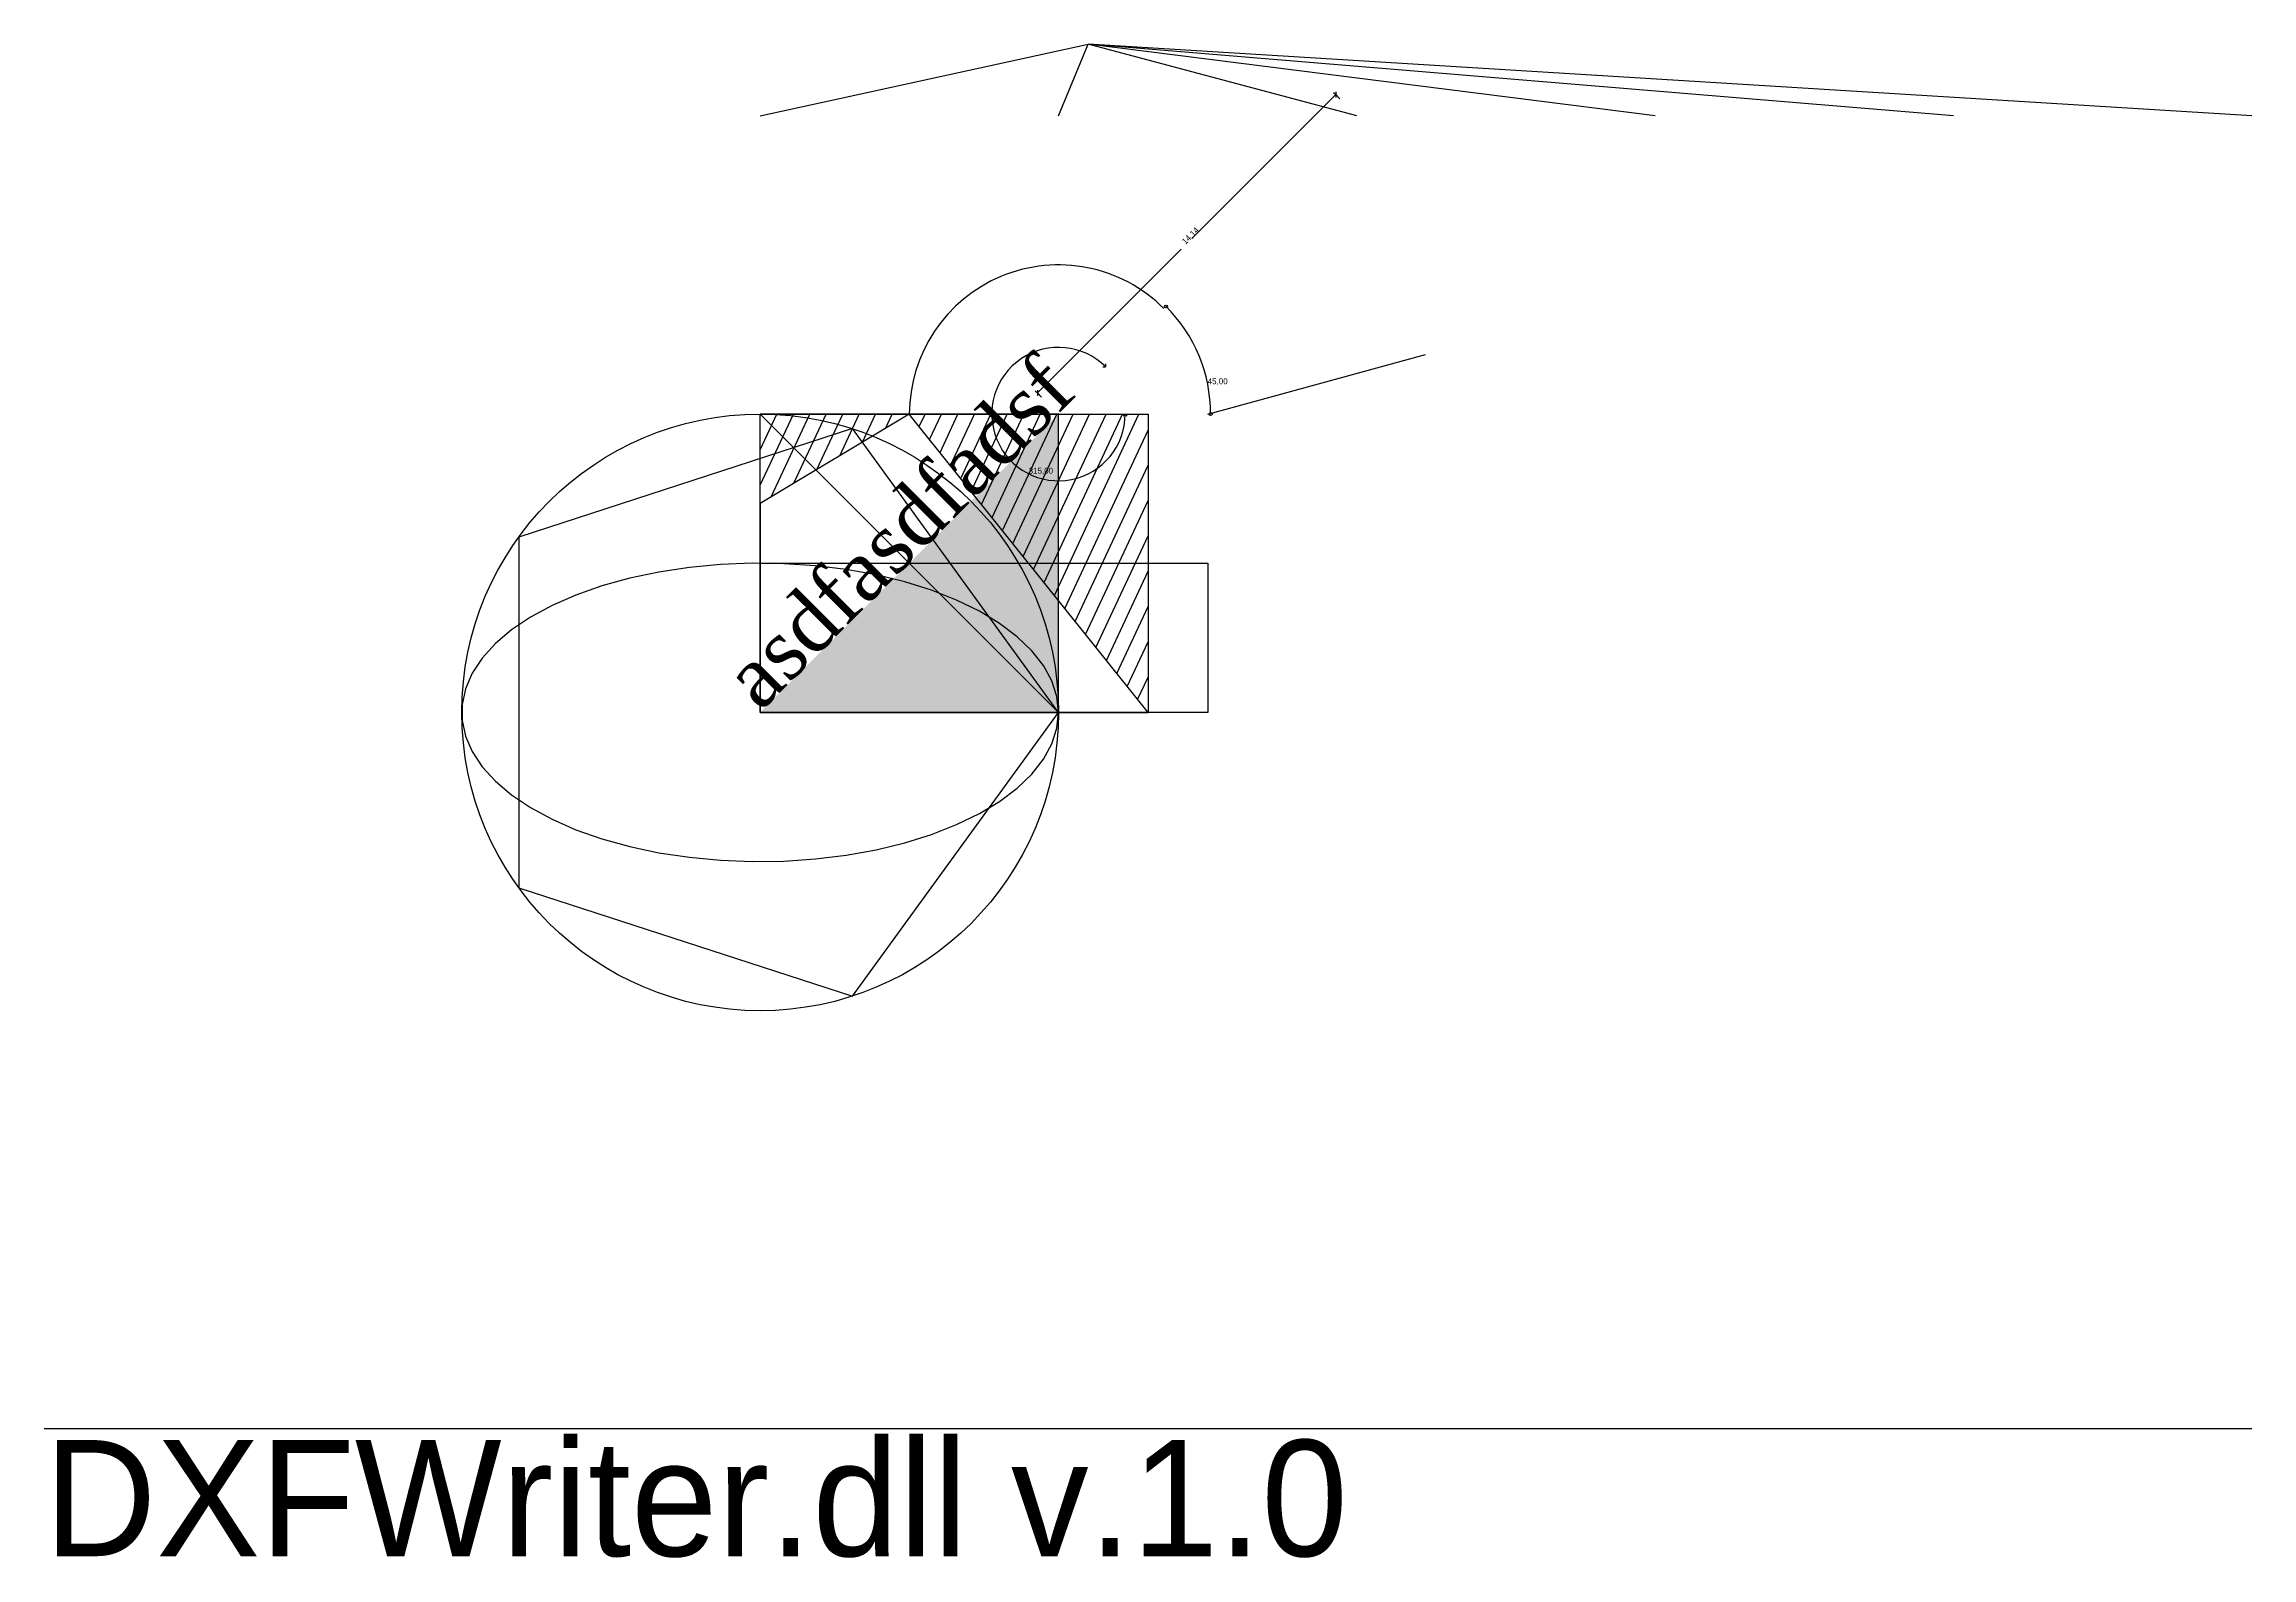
# Model space of a CAD drawing. Extents: x -24 to 50, y -28.3 to 22.4.
import ezdxf

# ---------------------------------------------------------------- set-up
doc = ezdxf.new("R2010")
doc.units = 0
doc.header["$MEASUREMENT"] = 0
doc.layers.get('0').update_dxf_attribs({"color": 255, "linetype": 'CONTINUOUS'})
doc.styles.add('FONT2', font='Times New Roman')

msp = doc.modelspace()

# ---------------------------------------------------------------- linework, layer by layer
at = {"color": 2, "linetype": 'CONTINUOUS'}
for p, q in [((0, 20), (11, 22.4)), ((10, 20), (11, 22.4)), ((20, 20), (11, 22.4)), ((30, 20), (11, 22.4)), ((40, 20), (11, 22.4)), ((50, 20), (11, 22.4)), ((15, 10), (22.3, 12))]:
    msp.add_line(p, q, dxfattribs=at)
at = {"color": 3, "linetype": 'CONTINUOUS'}
for p, q in [((19.222, 20.778), (19.293, 20.707)), ((19.293, 20.807), (19.293, 20.607)), ((14.47, 15.884), (19.293, 20.707)), ((19.434, 20.566), (19.293, 20.707)), ((19.505, 20.495), (19.505, 20.495)), ((9.293, 10.707), (14.116, 15.53)), ((11.481, 11.581), (11.581, 11.581)), ((11.581, 11.681), (11.581, 11.581)), ((9.222, 10.778), (9.293, 10.707)), ((9.293, 10.807), (9.293, 10.607)), ((9.434, 10.566), (9.293, 10.707)), ((9.505, 10.495), (9.505, 10.495)), ((0, 0), (0, 10)), ((0, 10), (13, 10)), ((0, 7.614), (1.112, 10)), ((0, 8.798), (0.561, 10)), ((0, 9.981), (0.009, 10)), ((0.368, 7.221), (1.664, 10)), ((1.134, 7.681), (2.216, 10)), ((1.9, 8.14), (2.767, 10)), ((2.666, 8.6), (3.319, 10)), ((3.432, 9.059), (3.871, 10)), ((4.198, 9.519), (4.423, 10)), ((4.964, 9.979), (4.974, 10)), ((5.332, 9.585), (5.526, 10)), ((5.681, 9.149), (6.078, 10)), ((6.029, 8.713), (6.629, 10)), ((6.378, 8.278), (7.181, 10)), ((6.726, 7.842), (7.733, 10)), ((7.075, 7.406), (8.284, 10)), ((7.423, 6.971), (8.836, 10)), ((7.772, 6.535), (9.388, 10)), ((8.121, 6.099), (9.939, 10)), ((8.469, 5.664), (10.491, 10)), ((8.818, 5.228), (11.043, 10)), ((9.166, 4.792), (11.594, 10)), ((9.515, 4.357), (12.146, 10)), ((9.863, 3.921), (12.698, 10)), ((12.165, 9.929), (12.236, 10)), ((12.307, 9.929), (12.236, 10)), ((13, 10), (13, 0)), ((10.212, 3.485), (13, 9.465)), ((10.56, 3.05), (13, 8.282)), ((10.909, 2.614), (13, 7.099)), ((0, 6.431), (0, 6.431)), ((11.257, 2.178), (13, 5.916)), ((11.606, 1.743), (13, 4.732)), ((0, 4.065), (0, 4.065)), ((11.954, 1.307), (13, 3.549)), ((12.303, 0.871), (13, 2.366)), ((12.651, 0.436), (13, 1.183)), ((13, 0), (0, 0)), ((1.966, 0), (1.966, 0)), ((7.483, 0), (7.483, 0)), ((9.138, 0), (9.138, 0)), ((11.345, 0), (11.345, 0))]:
    msp.add_line(p, q, dxfattribs=at)
at = {"color": 1, "linetype": 'CONTINUOUS'}
msp.add_line((-24, -24, -24), (50, -24, 24), dxfattribs=at)
at = {"color": 255}
for points in [[(10, 10), (0, 10), (10, 0), (10, 10)], [(10, 0), (3.09, 9.511), (-8.09, 5.878), (-8.09, -5.878), (3.09, -9.511)], [(10, 0), (9.943, 0.531), (9.774, 1.057), (9.494, 1.57), (9.106, 2.066), (8.616, 2.538), (8.027, 2.982), (7.348, 3.392), (6.585, 3.763), (5.748, 4.092), (4.846, 4.374), (3.888, 4.607), (2.887, 4.787), (1.853, 4.913), (0.798, 4.984), (-0.266, 4.998), (-1.327, 4.956), (-2.373, 4.857), (-3.392, 4.704), (-4.373, 4.497), (-5.304, 4.239), (-6.175, 3.933), (-6.976, 3.582), (-7.698, 3.191), (-8.333, 2.764), (-8.874, 2.305), (-9.313, 1.821), (-9.648, 1.316), (-9.873, 0.795), (-9.986, 0.266), (-9.986, -0.266), (-9.873, -0.795), (-9.648, -1.316), (-9.313, -1.821), (-8.874, -2.305), (-8.333, -2.764), (-7.698, -3.191), (-6.976, -3.582), (-6.175, -3.933), (-5.304, -4.239), (-4.373, -4.497), (-3.392, -4.704), (-2.373, -4.857), (-1.327, -4.956), (-0.266, -4.998), (0.798, -4.984), (1.853, -4.913), (2.887, -4.787), (3.888, -4.607), (4.846, -4.374), (5.748, -4.092), (6.585, -3.763), (7.348, -3.392), (8.027, -2.982), (8.616, -2.538), (9.106, -2.066), (9.494, -1.57), (9.774, -1.057), (9.943, -0.531), (10, 0), (10, 0)], [(0, 0), (0, 5), (15, 5), (15, 0)]]:
    msp.add_lwpolyline(points, close=True, dxfattribs=at)
at = {"color": 3}
msp.add_lwpolyline([(0, 0), (13, 0), (5, 10), (0, 7)], close=True, dxfattribs=at)
at = {"color": 3, "linetype": 'CONTINUOUS'}
for centre in [(13.606, 13.606), (15.099, 10)]:
    msp.add_circle(centre, 0.05, dxfattribs=at)
at = {"color": 255, "linetype": 'CONTINUOUS'}
msp.add_circle((0, 0), 10, dxfattribs=at)
at = {"color": 5, "linetype": 'CONTINUOUS'}
msp.add_arc((10, 10), 5, 45, 180, dxfattribs=at)
at = {"color": 3, "linetype": 'CONTINUOUS'}
for radius, start, end in [(5.099, 0, 45), (2.236, 405, 0)]:
    msp.add_arc((10, 10), radius, start, end, dxfattribs=at)
msp.add_point((10, 10), dxfattribs=at)
at = {"color": 1, "linetype": 'CONTINUOUS'}
msp.add_solid([(0, 0), (10, 0), (10, 10), (10, 0)], dxfattribs=at)

# ---------------------------------------------------------------- texts
at = {"color": 3}
msp.add_text('14,14', height=0.2, rotation=45, dxfattribs=at).set_placement((14.258, 15.672))
at = {"color": 255, "style": 'FONT2'}
msp.add_text('asdfasdfadsf', height=2, rotation=45, dxfattribs=at).set_placement((0, 0))
at = {"color": 3}
for s, p in [('45,00', (15, 11)), ('315,00', (9, 8))]:
    msp.add_text(s, height=0.2, dxfattribs=at).set_placement(p)
at = {"color": 1}
msp.add_text('DXFWriter.dll v.1.0', height=3.89474, dxfattribs=at).set_placement((-24, -28.284, -24))

doc.saveas('drawing.dxf')
